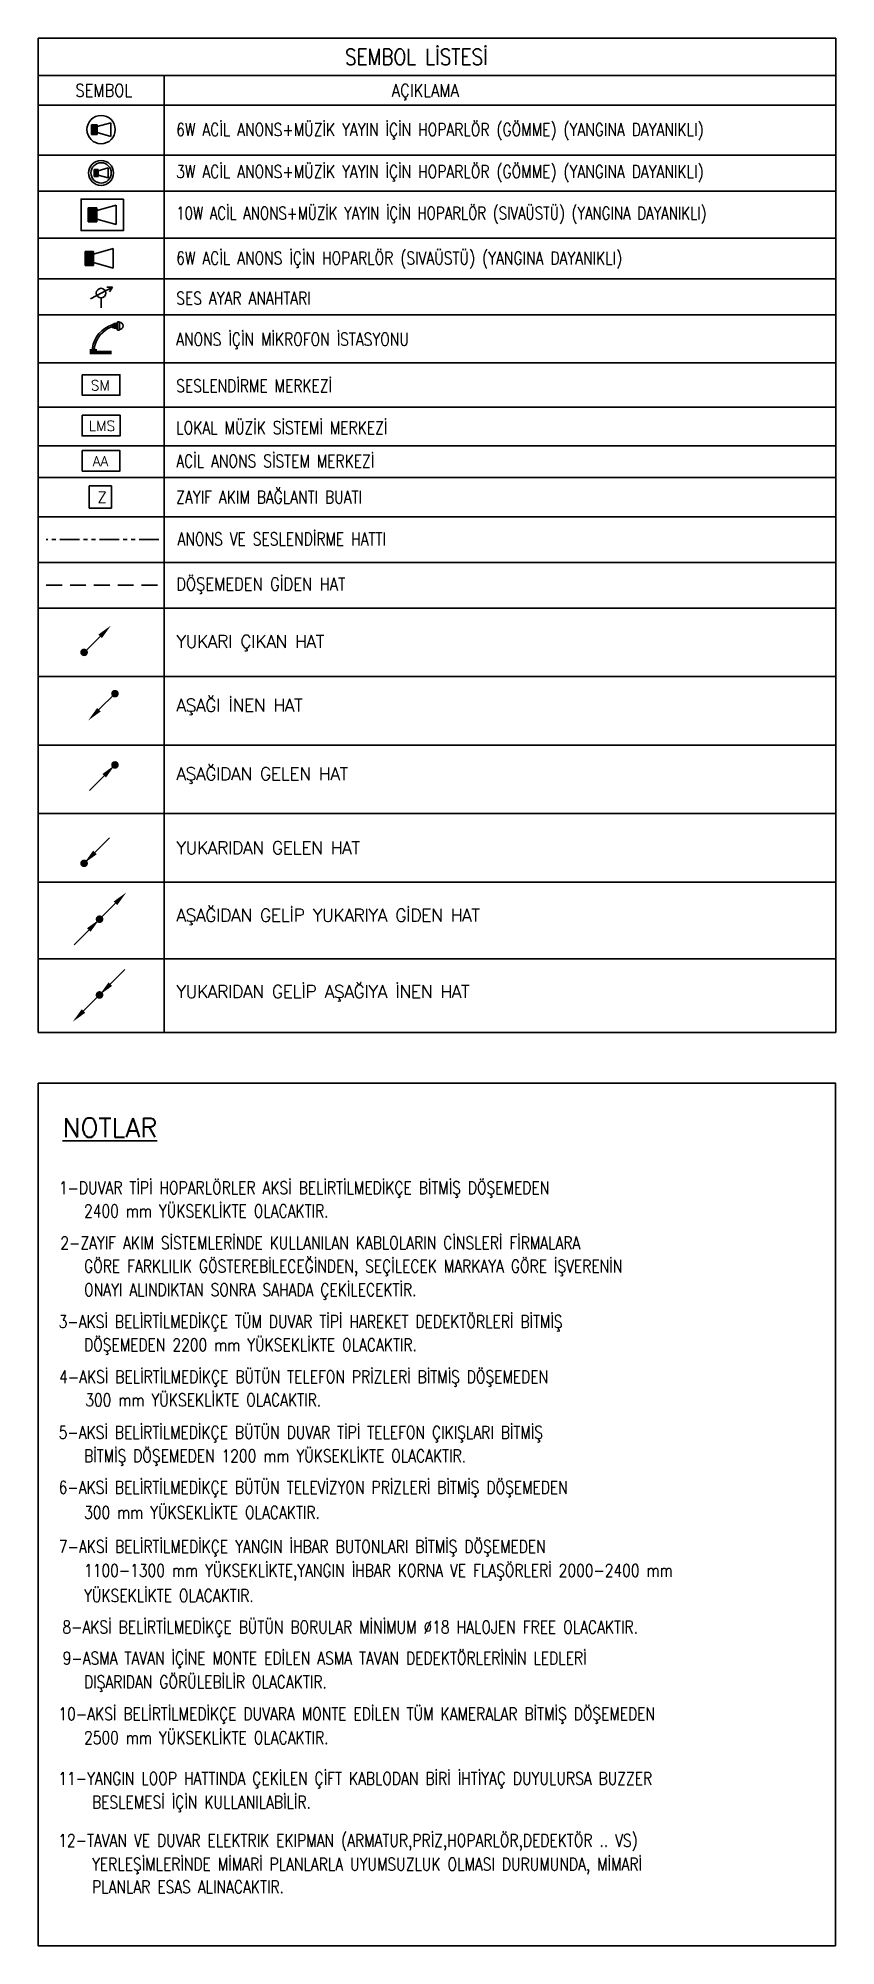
# Model space of a CAD drawing. Header units: metres. Extents: x -13545 to 152404, y -11890 to 28436.
# Drawn here: x -13486 to -10972, y 22422 to 28436 of the extents above; entities that cross this region are included whole.
import ezdxf
from ezdxf.enums import TextEntityAlignment as Align

# ---------------------------------------------------------------- set-up
doc = ezdxf.new("R2010")
doc.units = ezdxf.units.M
doc.header["$LTSCALE"] = 100
doc.header["$MEASUREMENT"] = 0
doc.linetypes.add('HIDDEN', pattern=[0.375, 0.25, -0.125])
doc.linetypes.add('PHANTOM2', pattern=[1.25, 0.625, -0.125, 0.125, -0.125, 0.125, -0.125])
for name, color, linetype, lineweight in [('E-10W ACİL ANONS İÇİN HOPARLÖR (SIVAÜSTÜ) (YANGINA DAYANIKLI)', 7, 'Continuous', 30), ('E-3W ACİL ANONS İÇİN HOPARLÖR (GÖMME) (YANGINA DAYANIKLI)', 7, 'Continuous', 30), ('E-6W ACİL ANONS İÇİN HOPARLÖR (GÖMME) (YANGINA DAYANIKLI)', 7, 'Continuous', 30), ('E-6W ACİL ANONS İÇİN HOPARLÖR (SIVAÜSTÜ) (YANGINA DAYANIKLI)', 7, 'Continuous', 30), ('E-ACİL ANONS SİSTEM MERKEZİ', 7, 'Continuous', 30), ('E-KABLO', 7, 'Continuous', 30), ('E-LOKAL MÜZİK SİSTEMİ MERKEZİ', 7, 'Continuous', 30), ('E-MİKROFON', 7, 'Continuous', 30), ('E-OK', 3, 'Continuous', 30), ('E-SES AYAR ANAHTARI', 7, 'Continuous', 30), ('E-SESLENDİRME MERKEZİ (MÜZİK YAYINI) (OTEL)', 7, 'Continuous', 30), ('E-YAZI', 7, 'Continuous', 30), ('E-ZAYIF AKIM BAĞLANTI KUTUSU BUAT', 7, 'Continuous', 30)]:
    doc.layers.add(name, color=color, linetype=linetype, lineweight=lineweight)
doc.styles.add('E-YAZI', font='txttw.shx')

msp = doc.modelspace()

# ---------------------------------------------------------------- texts
at = {"layer": 'E-YAZI', "color": 4, "style": 'E-YAZI', "width": 0.85}
for s, height, p in [('SEMBOL LİSTESİ', 50, (-12293.9, 28377.1)), ('SEMBOL', 40, (-13279.2, 28271.5)), ('AÇIKLAMA', 40, (-12265.7, 28271.5))]:
    msp.add_text(s, height=height, dxfattribs=at).set_placement(p, align=Align.MIDDLE_CENTER)
at = {"layer": 'E-YAZI', "color": 3, "style": 'E-YAZI'}
for s, width, p in [('6W ACİL ANONS+MÜZİK YAYIN İÇİN HOPARLÖR (GÖMME) (YANGINA DAYANIKLI)', 0.8, (-13050.9, 28127.6)), ('3W ACİL ANONS+MÜZİK YAYIN İÇİN HOPARLÖR (GÖMME) (YANGINA DAYANIKLI)', 0.8, (-13050.9, 27995.2)), ('10W ACİL ANONS+MÜZİK YAYIN İÇİN HOPARLÖR (SIVAÜSTÜ) (YANGINA DAYANIKLI)', 0.77, (-13050.9, 27864.4)), ('6W ACİL ANONS İÇİN HOPARLÖR (SIVAÜSTÜ) (YANGINA DAYANIKLI)', 0.8, (-13050.9, 27722.9)), ('SES AYAR ANAHTARI', 0.8, (-13050.9, 27596.2)), ('ANONS İÇİN MİKROFON İSTASYONU', 0.8, (-13051.2, 27466.6, 0)), ('SESLENDİRME MERKEZİ ', 0.8, (-13050.9, 27319.9)), ('LOKAL MÜZİK SİSTEMİ MERKEZİ', 0.8, (-13050.9, 27187.9)), ('ACİL ANONS SİSTEM MERKEZİ ', 0.8, (-13050.9, 27082.8)), ('ZAYIF AKIM BAĞLANTI BUATI', 0.8, (-13050.9, 26969.1)), ('ANONS VE SESLENDİRME HATTI', 0.8, (-13046.8, 26837.1)), ('DÖŞEMEDEN GİDEN HAT', 0.85, (-13050.9, 26695.2, 0)), ('1-DUVAR TİPİ HOPARLÖRLER AKSİ BELİRTİLMEDİKÇE BİTMİŞ DÖŞEMEDEN', 0.8, (-13420.8, 24791.8, 0)), ('2400 mm YÜKSEKLİKTE OLACAKTIR.', 0.8, (-13341.5, 24718.6, 0)), ('2-ZAYIF AKIM SİSTEMLERİNDE KULLANILAN KABLOLARIN CİNSLERİ FİRMALARA', 0.8, (-13416.2, 24618, 0)), ('GÖRE FARKLILIK GÖSTEREBİLECEĞİNDEN, SEÇİLECEK MARKAYA GÖRE İŞVERENİN', 0.8, (-13341.5, 24544.8, 0)), ('ONAYI ALINDIKTAN SONRA SAHADA ÇEKİLECEKTİR.', 0.8, (-13341.5, 24470.3, 0)), ('3-AKSİ BELİRTİLMEDİKÇE TÜM DUVAR TİPİ HAREKET DEDEKTÖRLERİ BİTMİŞ', 0.8, (-13421.4, 24369.8, 0)), ('DÖŞEMEDEN 2200 mm YÜKSEKLİKTE OLACAKTIR.', 0.8, (-13341.5, 24296.6, 0)), ('4-AKSİ BELİRTİLMEDİKÇE BÜTÜN TELEFON PRİZLERİ BİTMİŞ DÖŞEMEDEN', 0.8, (-13420.1, 24196, 0)), ('300 mm YÜKSEKLİKTE OLACAKTIR.', 0.8, (-13337.6, 24122.8, 0)), ('5-AKSİ BELİRTİLMEDİKÇE BÜTÜN DUVAR TİPİ TELEFON ÇIKIŞLARI BİTMİŞ', 0.8, (-13421.4, 24020.6, 0)), ('BİTMİŞ DÖŞEMEDEN 1200 mm YÜKSEKLİKTE OLACAKTIR.', 0.8, (-13341.5, 23946.5, 0)), ('6-AKSİ BELİRTİLMEDİKÇE BÜTÜN TELEVİZYON PRİZLERİ BİTMİŞ DÖŞEMEDEN', 0.8, (-13421.4, 23847.4, 0)), ('300 mm YÜKSEKLİKTE OLACAKTIR.', 0.8, (-13341.5, 23768.3, 0)), ('7-AKSİ BELİRTİLMEDİKÇE YANGIN İHBAR BUTONLARI BİTMİŞ DÖŞEMEDEN', 0.8, (-13420.8, 23660.8, 0)), ('1100-1300 mm YÜKSEKLİKTE,YANGIN İHBAR KORNA VE FLAŞÖRLERİ 2000-2400 mm', 0.8, (-13341.5, 23585.5, 0)), ('YÜKSEKLİKTE OLACAKTIR.', 0.8, (-13341.5, 23506.1, 0)), ('8-AKSİ BELİRTİLMEDİKÇE BÜTÜN BORULAR MİNİMUM %%C18 HALOJEN FREE OLACAKTIR.', 0.8, (-13409.7, 23407, 0)), ('9-ASMA TAVAN İÇİNE MONTE EDİLEN ASMA TAVAN DEDEKTÖRLERİNİN LEDLERİ', 0.8, (-13408.8, 23308.8, 0)), ('DIŞARIDAN GÖRÜLEBİLİR OLACAKTIR.', 0.8, (-13341.5, 23233.8, 0)), ('10-AKSİ BELİRTİLMEDİKÇE DUVARA MONTE EDİLEN TÜM KAMERALAR BİTMİŞ DÖŞEMEDEN', 0.8, (-13422, 23133.2, 0)), ('2500 mm YÜKSEKLİKTE OLACAKTIR.', 0.8, (-13341.5, 23058.1, 0)), ('11-YANGIN LOOP HATTINDA ÇEKİLEN ÇİFT KABLODAN BİRİ İHTİYAÇ DUYULURSA BUZZER', 0.8, (-13422.9, 22929.8, 0)), ('BESLEMESİ İÇİN KULLANILABİLİR.', 0.8, (-13316.3, 22854.7, 0)), ('12-TAVAN VE DUVAR ELEKTRIK EKIPMAN (ARMATUR,PRİZ,HOPARLÖR,DEDEKTÖR .. VS)', 0.8, (-13422.9, 22734.3, 0)), ('YERLEŞİMLERİNDE MİMARİ PLANLARLA UYUMSUZLUK OLMASI DURUMUNDA, MİMARİ', 0.8, (-13316.3, 22659.3, 0)), ('PLANLAR ESAS ALINACAKTIR.', 0.8, (-13316.3, 22587.7, 0))]:
    msp.add_text(s, height=40, dxfattribs=dict(at, width=width)).set_placement(p)
at = {"layer": 'E-YAZI', "color": 4, "style": 'E-YAZI'}
msp.add_text('%%uNOTLAR', height=60, dxfattribs=at).set_placement((-13409.1, 24971.5, 0))
at = {"layer": 'E-YAZI', "color": 3, "char_height": 40, "attachment_point": 1, "style": 'E-YAZI'}
for s, insert in [('{\\T0.95;YUKARI ÇIKAN HAT}', (-13050.9, 26554.4)), ('{\\T0.95;AŞAĞI İNEN HAT}', (-13050.9, 26352.9)), ('{\\T0.95;AŞAĞIDAN GELEN HAT}', (-13050.9, 26136.9)), ('{\\T0.95;YUKARIDAN GELEN HAT}', (-13050.9, 25903.8)), ('{\\T0.95;AŞAĞIDAN GELİP YUKARIYA GİDEN HAT}', (-13050.9, 25690.9)), ('{\\T0.95;YUKARIDAN GELİP AŞAĞIYA İNEN HAT}', (-13050.9, 25450.1))]:
    msp.add_mtext_dynamic_manual_height_columns(s, width=9808.836, gutter_width=12.5, heights=[0], dxfattribs=dict(at, insert=insert))

# ---------------------------------------------------------------- blocks, each defined once
blk = doc.blocks.new('*U200')
at = {"layer": 'E-OK', "color": 3, "linetype": 'Continuous'}
blk.add_line((-126, -126), (0, 0), dxfattribs=at)
at = {"layer": 'E-OK', "color": 4, "linetype": 'Continuous', "const_width": 30}
blk.add_lwpolyline([(-15, 0, 1), (15, 0, 1)], format="xyb", close=True, dxfattribs=at)
at = {"layer": 'E-OK', "color": 3, "linetype": 'Continuous'}
blk.add_solid([(-112, -140), (-140, -112), (-211, -211)], dxfattribs=at)
blk = doc.blocks.new('*U202')
at = {"layer": 'E-OK', "color": 3, "linetype": 'Continuous'}
for p, q in [((85, 85), (201, 200)), ((-126, -126), (0, 0))]:
    blk.add_line(p, q, dxfattribs=at)
at = {"layer": 'E-OK', "color": 4, "linetype": 'Continuous', "const_width": 30}
blk.add_lwpolyline([(-15, 0, 1), (15, 0, 1)], format="xyb", close=True, dxfattribs=at)
at = {"layer": 'E-OK', "color": 3, "linetype": 'Continuous'}
for points in [[(99, 71), (71, 99), (0, 0)], [(-112, -140), (-140, -112), (-211, -211)]]:
    blk.add_solid(points, dxfattribs=at)
blk = doc.blocks.new('ZAYIF AKIM BAĞLANTI BUATI 1 100')
at = {"layer": 'E-ZAYIF AKIM BAĞLANTI KUTUSU BUAT', "color": 4}
blk.add_lwpolyline([(-17.5, 0), (17.5, 0), (17.5, 35), (-17.5, 35)], close=True, dxfattribs=at)
at = {"layer": 'E-ZAYIF AKIM BAĞLANTI KUTUSU BUAT', "color": 3, "style": 'E-YAZI'}
blk.add_text('Z', height=17.5, dxfattribs=at).set_placement((-4.7, 8.4))
blk = doc.blocks.new('*U201')
at = {"layer": 'E-OK', "color": 3, "linetype": 'Continuous'}
blk.add_line((85, 85), (201, 200), dxfattribs=at)
at = {"layer": 'E-OK', "color": 4, "linetype": 'Continuous', "const_width": 30}
blk.add_lwpolyline([(-15, 0, 1), (15, 0, 1)], format="xyb", close=True, dxfattribs=at)
at = {"layer": 'E-OK', "color": 3, "linetype": 'Continuous'}
blk.add_solid([(99, 71), (71, 99), (0, 0)], dxfattribs=at)
blk = doc.blocks.new('100_6W ACİL ANONS İÇİN HOPARLÖR (GÖMME) (YANGINA DAYANIKLI)')
at = {"layer": 'E-6W ACİL ANONS İÇİN HOPARLÖR (GÖMME) (YANGINA DAYANIKLI)', "color": 4}
for p, q in [((-2.19, -1.1), (-2.19, 1.1)), ((-2.19, 1.1), (-0.88, 1.1)), ((-0.88, 0.66), (2.19, 1.54)), ((-0.88, 1.1), (-0.88, -1.1)), ((2.19, -1.54), (2.19, 1.54)), ((-0.88, -1.1), (-2.19, -1.1)), ((-0.88, -0.66), (2.19, -1.54))]:
    blk.add_line(p, q, dxfattribs=at)
at = {"layer": 'E-6W ACİL ANONS İÇİN HOPARLÖR (GÖMME) (YANGINA DAYANIKLI)', "color": 3}
blk.add_circle((0, 0), 3.19, dxfattribs=at)
at = {"layer": 'E-6W ACİL ANONS İÇİN HOPARLÖR (GÖMME) (YANGINA DAYANIKLI)', "color": 4}
blk.add_solid([(-2.19, 1.1), (-0.88, 1.1), (-2.19, -1.1), (-0.88, -1.1)], dxfattribs=at)
blk = doc.blocks.new('100_3W ACİL ANONS İÇİN HOPARLÖR (GÖMME) (YANGINA DAYANIKLI)')
at = {"layer": 'E-3W ACİL ANONS İÇİN HOPARLÖR (GÖMME) (YANGINA DAYANIKLI)', "color": 4}
for p, q in [((-1.58, -0.79), (-1.58, 0.79)), ((-1.58, 0.79), (-0.63, 0.79)), ((-0.63, 0.47), (1.58, 1.11)), ((-0.63, 0.79), (-0.63, -0.79)), ((1.58, -1.11), (1.58, 1.11)), ((-0.63, -0.79), (-1.58, -0.79)), ((-0.63, -0.47), (1.58, -1.11))]:
    blk.add_line(p, q, dxfattribs=at)
at = {"layer": 'E-3W ACİL ANONS İÇİN HOPARLÖR (GÖMME) (YANGINA DAYANIKLI)', "color": 3}
for radius in [2.8, 2.3]:
    blk.add_circle((0, 0), radius, dxfattribs=at)
at = {"layer": 'E-3W ACİL ANONS İÇİN HOPARLÖR (GÖMME) (YANGINA DAYANIKLI)', "color": 4}
blk.add_solid([(-1.58, 0.79), (-0.63, 0.79), (-1.58, -0.79), (-0.63, -0.79)], dxfattribs=at)
blk = doc.blocks.new('100_10W ACİL ANONS İÇİN HOPARLÖR (SIVAÜSTÜ) (YANGINA DAYANIKLI)')
at = {"layer": 'E-10W ACİL ANONS İÇİN HOPARLÖR (SIVAÜSTÜ) (YANGINA DAYANIKLI)'}
blk.add_hatch(color=4, dxfattribs=at).paths.add_polyline_path([(1.13, 1.1), (2.45, 1.1), (2.45, -1.1), (1.13, -1.1)])
at = {"layer": 'E-10W ACİL ANONS İÇİN HOPARLÖR (SIVAÜSTÜ) (YANGINA DAYANIKLI)', "color": 4}
for p, q in [((1.13, -1.1), (1.13, 1.1)), ((1.13, 1.1), (2.45, 1.1)), ((2.45, 0.66), (5.52, 1.54)), ((2.45, 1.1), (2.45, -1.1)), ((5.52, -1.54), (5.52, 1.54)), ((2.45, -1.1), (1.13, -1.1)), ((2.45, -0.66), (5.52, -1.54))]:
    blk.add_line(p, q, dxfattribs=at)
blk.add_lwpolyline([(6.66, 2.48), (6.66, -2.48), (0, -2.48), (0, 2.48)], close=True, dxfattribs=at)
blk = doc.blocks.new('100_6W ACİL ANONS İÇİN HOPARLÖR (SIVAÜSTÜ) (YANGINA DAYANIKLI)')
at = {"layer": 'E-6W ACİL ANONS İÇİN HOPARLÖR (SIVAÜSTÜ) (YANGINA DAYANIKLI)'}
blk.add_hatch(color=4, dxfattribs=at).paths.add_polyline_path([(0, 1.1), (1.32, 1.1), (1.32, -1.1), (0, -1.1)])
at = {"layer": 'E-6W ACİL ANONS İÇİN HOPARLÖR (SIVAÜSTÜ) (YANGINA DAYANIKLI)', "color": 4}
for p, q in [((0, -1.1), (0, 1.1)), ((0, 1.1), (1.32, 1.1)), ((1.32, 0.66), (4.39, 1.54)), ((1.32, 1.1), (1.32, -1.1)), ((4.39, -1.54), (4.39, 1.54)), ((1.32, -1.1), (0, -1.1)), ((1.32, -0.66), (4.39, -1.54))]:
    blk.add_line(p, q, dxfattribs=at)
blk = doc.blocks.new('100_SES AYAR ANAHTARI')
at = {"layer": 'E-SES AYAR ANAHTARI', "color": 4}
for p, q in [((1.78, 3.25), (-1.69, 1.43)), ((1.78, 3.25), (0.92, 3.28)), ((1.78, 3.25), (1.31, 2.53)), ((0, 0), (0, 1.56))]:
    blk.add_line(p, q, dxfattribs=at)
blk.add_circle((0, 2.32), 0.756, dxfattribs=at)
blk = doc.blocks.new('100_SESLENDİRME MERKEZİ (MÜZİK YAYINI) (OTEL)')
at = {"layer": 'E-SESLENDİRME MERKEZİ (MÜZİK YAYINI) (OTEL)', "color": 4}
blk.add_lwpolyline([(-2.97, 3.24), (2.97, 3.24), (2.97, 0), (-2.97, 0)], close=True, dxfattribs=at)
at = {"layer": 'E-SESLENDİRME MERKEZİ (MÜZİK YAYINI) (OTEL)', "color": 3, "style": 'E-YAZI'}
blk.add_text('SM', height=1.6, dxfattribs=at).set_placement((-1.62, 0.77))
blk = doc.blocks.new('100_LOKAL MÜZİK SİSTEMİ MERKEZİ')
at = {"layer": 'E-LOKAL MÜZİK SİSTEMİ MERKEZİ', "color": 4}
blk.add_lwpolyline([(-2.99, 3.24), (2.99, 3.24), (2.99, 0), (-2.99, 0)], close=True, dxfattribs=at)
at = {"layer": 'E-LOKAL MÜZİK SİSTEMİ MERKEZİ', "color": 3, "style": 'E-YAZI'}
blk.add_text('LMS', height=1.6, dxfattribs=at).set_placement((-1.96, 0.77))
blk = doc.blocks.new('100_ACİL ANONS SİSTEM MERKEZİ')
at = {"layer": 'E-ACİL ANONS SİSTEM MERKEZİ', "color": 4}
blk.add_lwpolyline([(-2.97, 0), (-2.97, 3.24), (2.97, 3.24), (2.97, 0)], close=True, dxfattribs=at)
at = {"layer": 'E-ACİL ANONS SİSTEM MERKEZİ', "color": 3, "style": 'E-YAZI'}
blk.add_text('AA', height=1.6, dxfattribs=at).set_placement((-1.33, 0.77))
blk = doc.blocks.new('10_MİKROFON')
at = {"layer": 'E-MİKROFON', "color": 3, "linetype": 'Continuous'}
for p, q in [((258, 518), (222, 518)), ((222, 518), (222, 460)), ((258, 460), (222, 460)), ((294, 537), (258, 537)), ((258, 537), (258, 442)), ((294, 442), (258, 442)), ((276, 537), (276, 442)), ((294, 537), (331, 553)), ((294, 537), (294, 442)), ((294, 442), (331, 426)), ((331, 571), (367, 571)), ((331, 571), (331, 408)), ((331, 408), (367, 408)), ((367, 571), (367, 408))]:
    blk.add_line(p, q, dxfattribs=at)
for centre, radius, start, end in [((396, -29), 566, 107.9317, 171.5065), ((396, -29), 530, 109.2064, 170.9199), ((367, 489), 72.6, 270, 90)]:
    blk.add_arc(centre, radius, start, end, dxfattribs=at)
for points in [[(-73, 36), (-218, 36), (-73, 0), (-218, 0)], [(218, 0), (-218, 0), (218, -73), (-218, -73)], [(-109, 54), (-109, 36), (-181, 54), (-181, 36)]]:
    blk.add_solid(points, dxfattribs=at)

# ---------------------------------------------------------------- linework, layer by layer
at = {"layer": 'E-KABLO', "color": 6, "linetype": 'PHANTOM2'}
msp.add_line((-13105.6, 26855.5), (-13460.4, 26855.5), dxfattribs=at)
at = {"layer": 'E-KABLO', "color": 6, "linetype": 'HIDDEN', "ltscale": 2}
msp.add_line((-13460.4, 26711.5), (-13109.8, 26711.5), dxfattribs=at)
at = {"layer": 'E-KABLO'}
msp.add_lwpolyline([(-13486.2, 25141.8), (-10973.1, 25141.8), (-10973.1, 22422), (-13486.2, 22422)], close=True, dxfattribs=at)
at = {"layer": 'E-YAZI', "color": 4}
for p, q in [((-13486.2, 28436), (-13486.2, 25300.8)), ((-13486.2, 28436), (-10971.6, 28436)), ((-10971.6, 28436), (-10971.6, 25300.8)), ((-13486.2, 28318.2), (-10971.6, 28318.2)), ((-13486.2, 28224.5), (-10971.6, 28224.5)), ((-13486.2, 25300.8), (-10971.6, 25300.8))]:
    msp.add_line(p, q, dxfattribs=at)
at = {"layer": 'E-YAZI', "color": 7}
for p, q in [((-13089.3, 28318.2), (-13089.3, 25300.8)), ((-13486.2, 27806), (-10971.6, 27806)), ((-13486.2, 27677.6), (-10971.6, 27677.6)), ((-13486.2, 27677.6), (-10971.6, 27677.6)), ((-13486.2, 27563.6), (-10971.6, 27563.6)), ((-13486.2, 27563.6), (-10971.6, 27563.6)), ((-13486.2, 27412.1), (-10971.6, 27412.1)), ((-13486.2, 27273.2), (-10971.6, 27273.2)), ((-13486.2, 27150.5), (-10971.6, 27150.5))]:
    msp.add_line(p, q, dxfattribs=at)
at = {"layer": 'E-YAZI', "color": 7, "linetype": 'Continuous'}
for p, q in [((-13486.2, 28224.5), (-10971.6, 28224.5)), ((-13486.2, 28067.3), (-10971.6, 28067.3)), ((-13486.2, 28067.3), (-10971.6, 28067.3)), ((-13486.2, 27953.4), (-10971.6, 27953.4)), ((-13486.2, 27953.4), (-10971.6, 27953.4)), ((-13486.2, 27806), (-10971.6, 27806)), ((-13486.2, 27051.5), (-10971.6, 27051.5)), ((-13486.2, 26927.5), (-10971.6, 26927.5)), ((-13486.2, 26783.5), (-10971.6, 26783.5)), ((-13486.2, 26639.5), (-10971.6, 26639.5)), ((-13486.2, 26423.5), (-10971.6, 26423.5)), ((-13486.2, 26207.5), (-10971.6, 26207.5)), ((-13486.2, 25991.5), (-10971.6, 25991.5)), ((-13486.2, 25775.5), (-10971.6, 25775.5)), ((-13486.2, 25533.1), (-10971.6, 25533.1))]:
    msp.add_line(p, q, dxfattribs=at)

# ---------------------------------------------------------------- block references
at = {"layer": 'E-10W ACİL ANONS İÇİN HOPARLÖR (SIVAÜSTÜ) (YANGINA DAYANIKLI)', "xscale": 20, "yscale": 20, "zscale": 20}
msp.add_blockref('100_10W ACİL ANONS İÇİN HOPARLÖR (SIVAÜSTÜ) (YANGINA DAYANIKLI)', (-13350.7, 27879), dxfattribs=at)
at = {"layer": 'E-3W ACİL ANONS İÇİN HOPARLÖR (GÖMME) (YANGINA DAYANIKLI)', "xscale": 14, "yscale": 14, "zscale": 14}
msp.add_blockref('100_3W ACİL ANONS İÇİN HOPARLÖR (GÖMME) (YANGINA DAYANIKLI)', (-13287.8, 28011.2), dxfattribs=at)
at = {"layer": 'E-6W ACİL ANONS İÇİN HOPARLÖR (GÖMME) (YANGINA DAYANIKLI)', "xscale": 14, "yscale": 14, "zscale": 14}
msp.add_blockref('100_6W ACİL ANONS İÇİN HOPARLÖR (GÖMME) (YANGINA DAYANIKLI)', (-13287.8, 28147.8), dxfattribs=at)
at = {"layer": 'E-6W ACİL ANONS İÇİN HOPARLÖR (SIVAÜSTÜ) (YANGINA DAYANIKLI)', "xscale": 20, "yscale": 20, "zscale": 20}
msp.add_blockref('100_6W ACİL ANONS İÇİN HOPARLÖR (SIVAÜSTÜ) (YANGINA DAYANIKLI)', (-13337.6, 27741.8), dxfattribs=at)
at = {"layer": 'E-ACİL ANONS SİSTEM MERKEZİ', "xscale": 20, "yscale": 20, "zscale": 20}
msp.add_blockref('100_ACİL ANONS SİSTEM MERKEZİ', (-13287.8, 27071), dxfattribs=at)
at = {"layer": 'E-LOKAL MÜZİK SİSTEMİ MERKEZİ', "xscale": 20, "yscale": 20, "zscale": 20}
msp.add_blockref('100_LOKAL MÜZİK SİSTEMİ MERKEZİ', (-13287.8, 27182.2), dxfattribs=at)
at = {"layer": 'E-MİKROFON', "color": 6, "linetype": 'Continuous', "xscale": 0.16, "yscale": 0.16, "zscale": 0.16}
msp.add_blockref('10_MİKROFON', (-13288.8, 27450.6), dxfattribs=at)
at = {"layer": 'E-OK', "xscale": -0.4, "yscale": 0.4, "zscale": 0.4}
for name, p, rotation in [('*U200', (-13341.4, 26499.7), 90), ('*U200', (-13244, 26369.5), 270), ('*U201', (-13244, 26144.8), 90), ('*U201', (-13341.4, 25834.7), 270), ('*U202', (-13292.7, 25658.4), 90), ('*U202', (-13292.7, 25419.7), 270)]:
    msp.add_blockref(name, p, dxfattribs=dict(at, rotation=rotation))
at = {"layer": 'E-SES AYAR ANAHTARI', "xscale": 20, "yscale": 20, "zscale": 20}
msp.add_blockref('100_SES AYAR ANAHTARI', (-13287.8, 27585.9), dxfattribs=at)
at = {"layer": 'E-SESLENDİRME MERKEZİ (MÜZİK YAYINI) (OTEL)', "xscale": 20, "yscale": 20, "zscale": 20}
msp.add_blockref('100_SESLENDİRME MERKEZİ (MÜZİK YAYINI) (OTEL)', (-13287.8, 27310.3), dxfattribs=at)
at = {"layer": 'E-ZAYIF AKIM BAĞLANTI KUTUSU BUAT', "xscale": 2, "yscale": 2, "zscale": 2}
msp.add_blockref('ZAYIF AKIM BAĞLANTI BUATI 1 100', (-13290, 26954.5), dxfattribs=at)

msp.set_redraw_order([(e.dxf.handle, doc.entitydb.next_handle()) for e in msp.query("TEXT MTEXT ATTDEF DIMENSION ARC_DIMENSION")])  # texts and dimensions are drawn at this point

doc.saveas('drawing.dxf')
